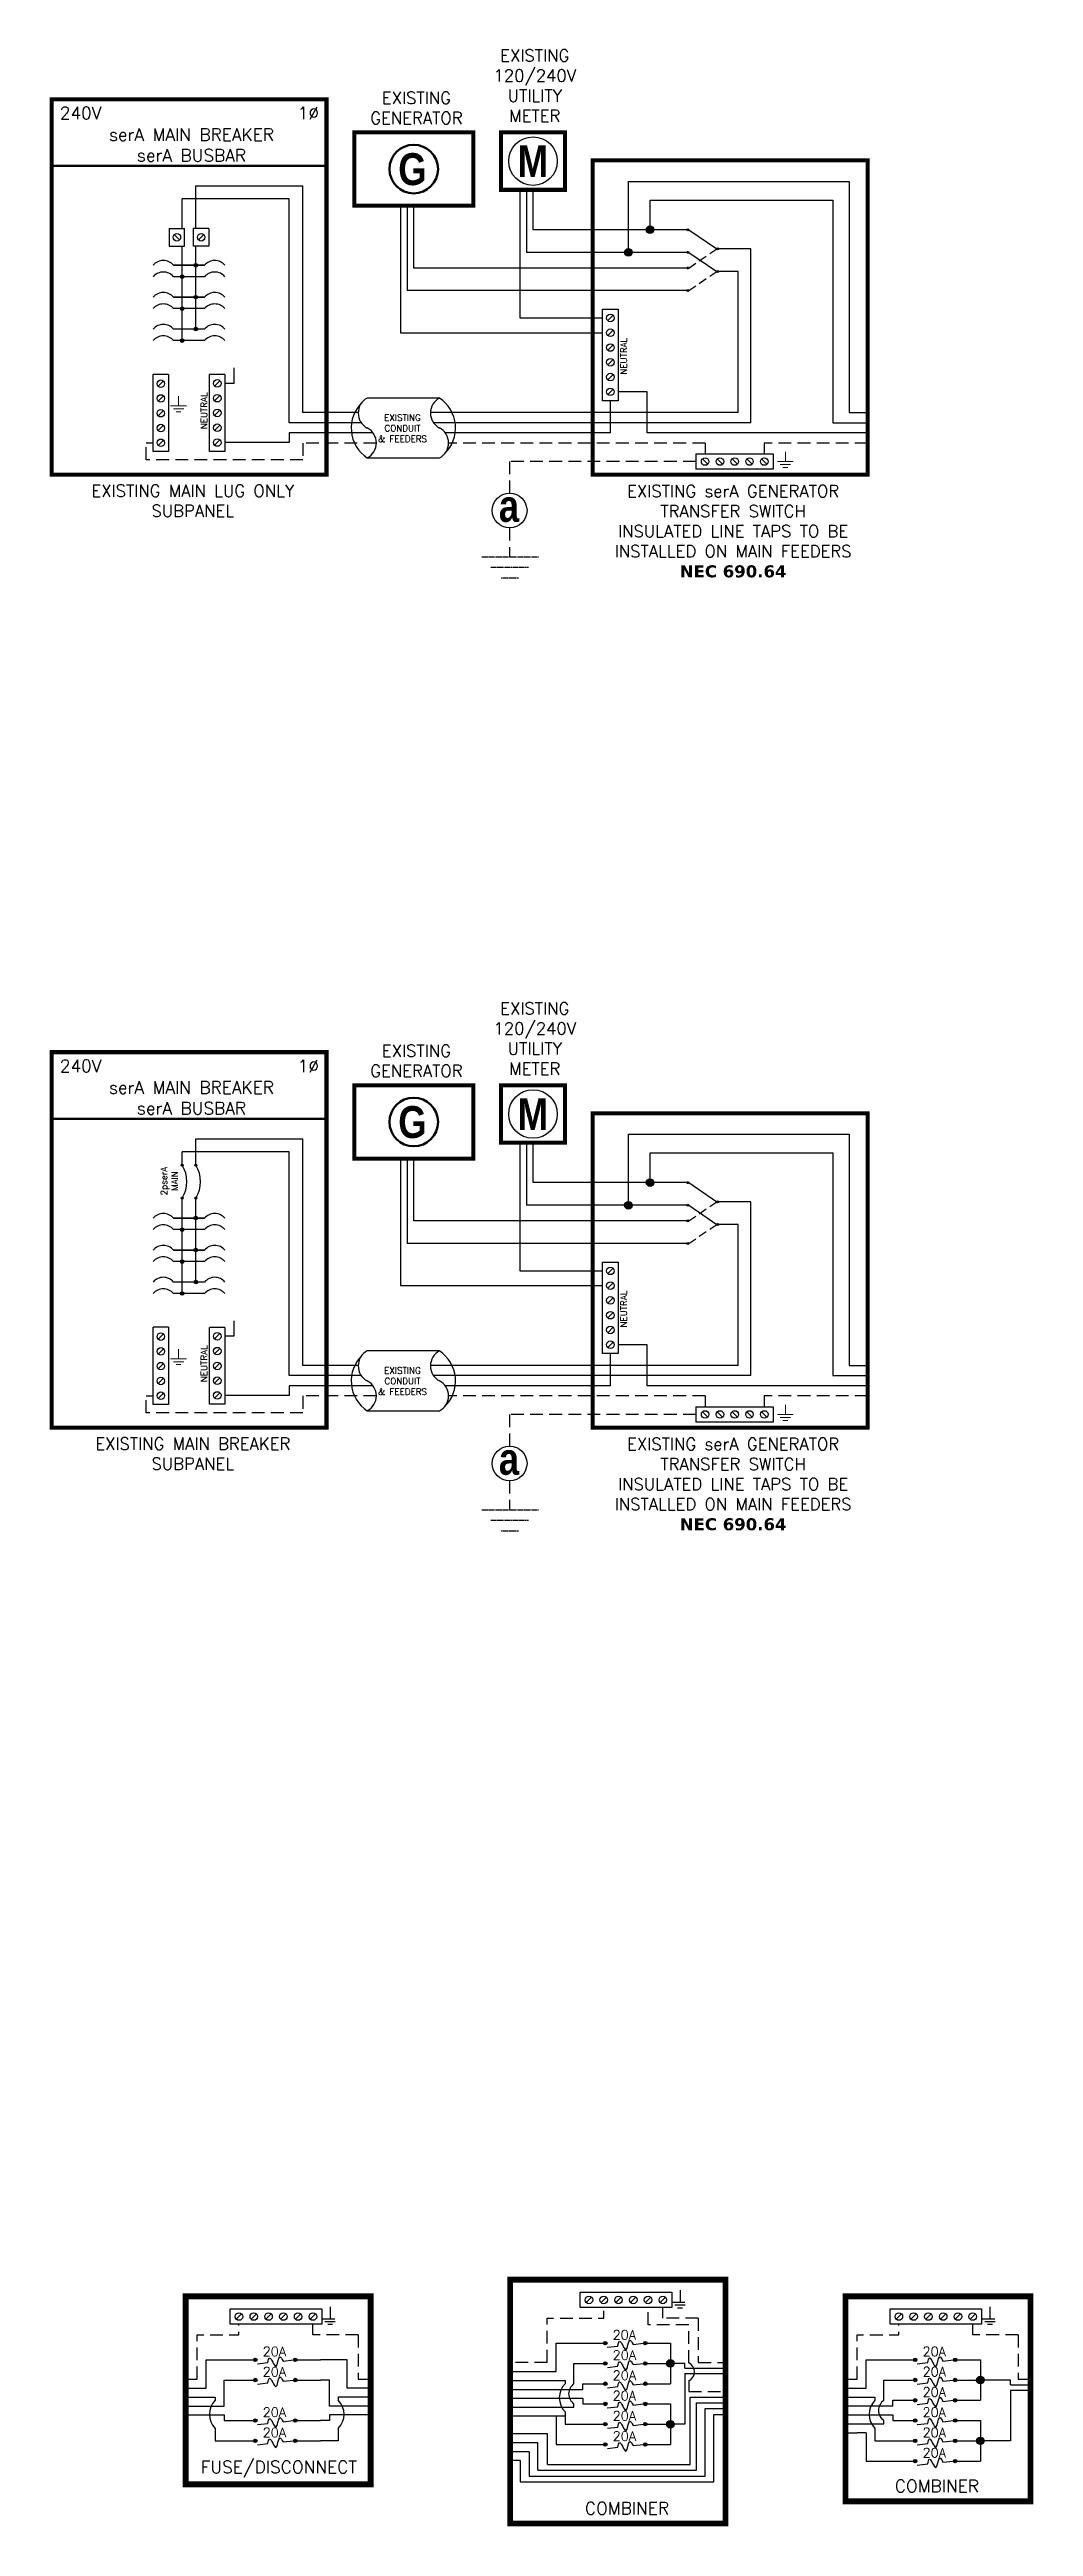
# Model space of a CAD drawing. Header units: feet. Extents: x -10709 to -6641, y 20772 to 21592.
# Drawn here: x -8677 to -8388, y 20863 to 21592 of the extents above; entities that cross this region are included whole.
import ezdxf

# ---------------------------------------------------------------- set-up
doc = ezdxf.new("R2010")
doc.units = ezdxf.units.FT
doc.header["$MEASUREMENT"] = 0
doc.linetypes.add('HIDDEN', pattern=[0.375, 0.25, -0.125])
for name, color, linetype in [('ONE LINE BLOCKS', 7, 'Continuous'), ('TEXT', 7, 'Continuous'), ('Z - TITLEBLOCK TXT', 7, 'Continuous')]:
    doc.layers.add(name, color=color, linetype=linetype)
doc.styles.add('ONE LINE TXT', font='techb___.ttf')
doc.styles.get("Standard").update_dxf_attribs({"font": 'simplex.shx'})

# ---------------------------------------------------------------- blocks, each defined once
blk = doc.blocks.new('3stringCombiner')
at = {"linetype": 'Continuous'}
h = blk.add_hatch(color=7, dxfattribs=at)
h.dxf.hatch_style = 1
edge = h.paths.add_edge_path()
edge.add_arc((20.51, 41.65), 0.513, 0, 360)
h = blk.add_hatch(color=7, dxfattribs=at)
h.dxf.hatch_style = 1
edge = h.paths.add_edge_path()
edge.add_arc((32.29, 41.65), 0.513, 0, 360)
h = blk.add_hatch(color=254, dxfattribs=at)
h.dxf.hatch_style = 1
edge = h.paths.add_edge_path()
edge.add_arc((39.7, 35.69), 1.11, 0, 360)
h = blk.add_hatch(color=7, dxfattribs=at)
h.dxf.hatch_style = 1
edge = h.paths.add_edge_path()
edge.add_arc((20.51, 35.69), 0.513, 0, 360)
h = blk.add_hatch(color=7, dxfattribs=at)
h.dxf.hatch_style = 1
edge = h.paths.add_edge_path()
edge.add_arc((20.51, 29.73), 0.513, 0, 360)
h = blk.add_hatch(color=7, dxfattribs=at)
h.dxf.hatch_style = 1
edge = h.paths.add_edge_path()
edge.add_arc((32.29, 35.69), 0.513, 0, 360)
h = blk.add_hatch(color=7, dxfattribs=at)
h.dxf.hatch_style = 1
edge = h.paths.add_edge_path()
edge.add_arc((32.29, 29.73), 0.513, 0, 360)
h = blk.add_hatch(color=253, dxfattribs=at)
h.dxf.hatch_style = 1
edge = h.paths.add_edge_path()
edge.add_arc((20.51, 23.77), 0.513, 0, 360)
h = blk.add_hatch(color=253, dxfattribs=at)
h.dxf.hatch_style = 1
edge = h.paths.add_edge_path()
edge.add_arc((32.29, 23.77), 0.513, 0, 360)
h = blk.add_hatch(color=253, dxfattribs=at)
h.dxf.hatch_style = 1
edge = h.paths.add_edge_path()
edge.add_arc((20.51, 17.8), 0.513, 0, 360)
h = blk.add_hatch(color=253, dxfattribs=at)
h.dxf.hatch_style = 1
edge = h.paths.add_edge_path()
edge.add_arc((32.29, 17.8), 0.513, 0, 360)
h = blk.add_hatch(color=254, dxfattribs=at)
h.dxf.hatch_style = 1
edge = h.paths.add_edge_path()
edge.add_arc((39.7, 17.8), 1.11, 0, 360)
h = blk.add_hatch(color=253, dxfattribs=at)
h.dxf.hatch_style = 1
edge = h.paths.add_edge_path()
edge.add_arc((20.51, 11.84), 0.513, 0, 360)
h = blk.add_hatch(color=253, dxfattribs=at)
h.dxf.hatch_style = 1
edge = h.paths.add_edge_path()
edge.add_arc((32.29, 11.84), 0.513, 0, 360)
at = {"color": 1, "linetype": 'Continuous'}
for p, q in [((13.11, 52.12), (13.11, 56.66)), ((13.11, 56.66), (40.06, 56.66)), ((40.06, 52.12), (13.11, 52.12)), ((40.06, 56.66), (40.06, 52.12)), ((21.11, 40.47), (24.21, 40.81)), ((28.68, 41.3), (31.78, 41.65)), ((21.12, 34.51), (24.22, 34.85)), ((28.69, 35.34), (31.79, 35.69)), ((28.69, 29.38), (31.79, 29.73)), ((21.11, 22.58), (24.21, 22.93)), ((21.12, 28.54), (24.22, 28.89)), ((28.68, 23.42), (31.78, 23.77)), ((21.12, 16.62), (24.22, 16.97)), ((28.69, 17.46), (31.79, 17.8)), ((21.12, 10.66), (24.22, 11.01)), ((28.69, 11.5), (31.79, 11.84))]:
    blk.add_line(p, q, dxfattribs=at)
at = {"color": 4, "linetype": 'Continuous'}
for p, q in [((16.49, 55.18), (14.92, 53.6)), ((20.84, 55.18), (19.27, 53.6)), ((25.19, 55.18), (23.62, 53.6)), ((29.54, 55.18), (27.97, 53.6)), ((33.89, 55.18), (32.32, 53.6)), ((38.25, 55.18), (36.67, 53.6))]:
    blk.add_line(p, q, dxfattribs=at)
at = {"color": 92, "linetype": 'HIDDEN', "ltscale": 15}
for p, q in [((37.46, 49.04), (37.46, 52.12)), ((50.81, 49.04), (37.46, 49.04)), ((50.81, 49.04), (50.81, 35.92)), ((0, 35.92), (3.44, 35.92)), ((50.81, 35.92), (54.46, 35.92))]:
    blk.add_line(p, q, dxfattribs=at)
at = {"color": 7, "linetype": 'Continuous'}
for p, q in [((0, 33.3), (3.44, 33.3)), ((48.55, 35.69), (39.7, 35.69)), ((48.55, 34.31), (48.55, 35.69)), ((48.55, 34.31), (54.46, 34.31)), ((0, 28.06), (3.43, 28.06)), ((0, 22.81), (3.44, 22.81))]:
    blk.add_line(p, q, dxfattribs=at)
at = {"color": 253, "linetype": 'Continuous'}
for p, q in [((0, 30.68), (3.44, 30.68)), ((48.55, 32.71), (48.55, 17.8)), ((48.55, 32.71), (54.46, 32.71)), ((0, 25.43), (3.44, 25.43)), ((0, 20.19), (3.44, 20.19)), ((6.06, 20.19), (6.06, 11.84)), ((48.55, 17.8), (39.7, 17.8)), ((6.06, 11.84), (13.92, 11.84))]:
    blk.add_line(p, q, dxfattribs=at)
at = {"lineweight": 50, "const_width": 1.71}
blk.add_lwpolyline([(54.46, 0), (0, 0), (0, 60.34), (54.46, 60.34)], close=True, dxfattribs=at)
blk.add_lwpolyline([(54.46, 0), (0, 0), (0, 60.34), (54.46, 60.34)], close=True, dxfattribs=at)
at = {"color": 92, "linetype": 'HIDDEN', "ltscale": 15, "flags": 128}
for points in [[(3.44, 35.92), (3.44, 49.04), (15.71, 49.04), (15.71, 52.12)], [(40.18, 53.74), (44.87, 53.74)], [(44.05, 52.87), (41, 52.87)], [(43.24, 52.01), (41.81, 52.01)], [(42.53, 57.24), (42.53, 53.74)]]:
    blk.add_lwpolyline(points, dxfattribs=at)
at = {"color": 7, "linetype": 'Continuous', "flags": 128}
for points in [[(3.44, 33.3), (6.06, 33.3), (6.06, 41.65), (13.92, 41.65)], [(13.92, 41.65), (20.51, 41.65)], [(32.29, 41.65), (39.7, 41.65)], [(39.7, 41.65), (39.7, 29.73)], [(3.43, 28.06), (13.92, 28.06), (13.92, 29.73)], [(11.3, 29.73), (11.3, 35.69), (13.92, 35.69)], [(13.92, 35.69), (20.51, 35.69)], [(13.92, 35.69), (20.51, 35.69)], [(13.92, 29.73), (20.51, 29.73)], [(13.92, 29.73), (20.51, 29.73)], [(32.29, 35.69), (39.7, 35.69)], [(32.29, 29.73), (39.7, 29.73)], [(3.44, 22.81), (11.3, 22.81), (11.3, 23.77)]]:
    blk.add_lwpolyline(points, dxfattribs=at)
at = {"color": 253, "linetype": 'Continuous', "flags": 128}
for points in [[(3.44, 30.68), (8.68, 30.68), (8.68, 29.73)], [(3.44, 25.43), (13.92, 25.43), (13.92, 23.77)], [(13.92, 23.77), (20.51, 23.77)], [(13.92, 23.77), (20.51, 23.77)], [(32.29, 23.77), (39.7, 23.77)], [(39.7, 23.77), (39.7, 11.84)], [(6.06, 20.19), (3.44, 20.19)], [(8.68, 21.46), (8.68, 17.8), (13.92, 17.8)], [(13.92, 17.8), (20.51, 17.8)], [(13.92, 17.8), (20.51, 17.8)], [(32.29, 17.8), (39.7, 17.8)], [(13.92, 11.84), (20.51, 11.84)], [(32.29, 11.84), (39.7, 11.84)]]:
    blk.add_lwpolyline(points, dxfattribs=at)
at = {"color": 4, "linetype": 'Continuous'}
for centre in [(15.71, 54.39), (20.06, 54.39), (24.41, 54.39), (28.76, 54.39), (33.11, 54.39), (37.46, 54.39)]:
    blk.add_circle(centre, 1.11, dxfattribs=at)
at = {"color": 7, "linetype": 'Continuous'}
for centre, radius in [((20.51, 41.65), 0.513), ((32.29, 41.65), 0.513), ((39.7, 35.69), 1.11), ((39.7, 35.69), 1.11), ((20.51, 35.69), 0.513), ((20.51, 29.73), 0.513), ((32.29, 35.69), 0.513), ((32.29, 29.73), 0.513), ((39.7, 17.8), 1.11), ((39.7, 17.8), 1.11)]:
    blk.add_circle(centre, radius, dxfattribs=at)
at = {"color": 253, "linetype": 'Continuous'}
for centre in [(20.51, 23.77), (32.29, 23.77), (20.51, 17.8), (32.29, 17.8), (20.51, 11.84), (32.29, 11.84)]:
    blk.add_circle(centre, 0.513, dxfattribs=at)
blk.add_arc((12.9, 25.59), 5.91, 135.60546, 224.39454, dxfattribs=at)
at = {"color": 7, "linetype": 'Continuous'}
blk.add_arc((13.34, 26.75), 3.61, 124.35666, 235.64334, dxfattribs=at)
at = {"color": 1, "linetype": 'Continuous'}
for points in [[(24.21, 40.81), (24.72, 42.21), (26.59, 39.72), (27.74, 42.55), (28.68, 41.3)], [(24.22, 34.85), (24.73, 36.25), (26.6, 33.76), (27.76, 36.59), (28.69, 35.34)], [(24.22, 28.89), (24.73, 30.29), (26.6, 27.8), (27.76, 30.63), (28.69, 29.38)], [(24.21, 22.93), (24.72, 24.33), (26.59, 21.84), (27.74, 24.67), (28.68, 23.42)], [(24.22, 16.97), (24.73, 18.37), (26.6, 15.87), (27.76, 18.71), (28.69, 17.46)], [(24.22, 11.01), (24.73, 12.41), (26.6, 9.91), (27.76, 12.75), (28.69, 11.5)]]:
    blk.add_spline(points, degree=3, dxfattribs=at)
for p in [(22.67, 42.72), (22.68, 36.76), (22.68, 30.8), (22.67, 24.83), (22.68, 18.87), (22.68, 12.91)]:
    blk.add_text('20A', height=2.778, dxfattribs=at).set_placement(p)
at = {"color": 1, "insert": (26.91, 4.5), "char_height": 3.658, "attachment_point": 5}
blk.add_mtext_dynamic_manual_height_columns('COMBINER', width=1.1897, gutter_width=7.17, heights=[0], dxfattribs=at)
blk = doc.blocks.new('transferSwith_mainBreakerSubpanel')
at = {"linetype": 'Continuous'}
h = blk.add_hatch(color=1, dxfattribs=at)
h.dxf.hatch_style = 1
edge = h.paths.add_edge_path()
edge.add_arc((-201.77, 67.91), 0.291, 0, 360)
h = blk.add_hatch(color=1, dxfattribs=at)
h.dxf.hatch_style = 1
edge = h.paths.add_edge_path()
edge.add_arc((-197.74, 67.91), 0.291, 0, 360)
h = blk.add_hatch(color=1, dxfattribs=at)
h.dxf.hatch_style = 1
edge = h.paths.add_edge_path()
edge.add_arc((-201.77, 58.28), 0.291, 0, 360)
h = blk.add_hatch(color=1, dxfattribs=at)
h.dxf.hatch_style = 1
edge = h.paths.add_edge_path()
edge.add_arc((-197.74, 58.28), 0.291, 0, 360)
h = blk.add_hatch(color=254, dxfattribs=at)
h.dxf.hatch_style = 1
edge = h.paths.add_edge_path()
edge.add_arc((-64.07, 62.8), 1.11, 0, 360)
h = blk.add_hatch(color=1, dxfattribs=at)
h.dxf.hatch_style = 1
edge = h.paths.add_edge_path()
edge.add_arc((-52.98, 62.8), 0.291, 0, 360)
h = blk.add_hatch(color=1, dxfattribs=at)
h.dxf.hatch_style = 1
edge = h.paths.add_edge_path()
edge.add_arc((-197.74, 52.36), 0.528, 0, 360)
h = blk.add_hatch(color=254, dxfattribs=at)
h.dxf.hatch_style = 1
edge = h.paths.add_edge_path()
edge.add_arc((-70.44, 56.15), 1.11, 0, 360)
h = blk.add_hatch(color=1, dxfattribs=at)
h.dxf.hatch_style = 1
edge = h.paths.add_edge_path()
edge.add_arc((-52.98, 56.15), 0.291, 0, 360)
h = blk.add_hatch(color=1, dxfattribs=at)
h.dxf.hatch_style = 1
edge = h.paths.add_edge_path()
edge.add_arc((-52.98, 51.54), 0.291, 0, 360)
h = blk.add_hatch(color=1, dxfattribs=at)
h.dxf.hatch_style = 1
edge = h.paths.add_edge_path()
edge.add_arc((-44.17, 57.17), 0.291, 0, 360)
h = blk.add_hatch(color=1, dxfattribs=at)
h.dxf.hatch_style = 1
edge = h.paths.add_edge_path()
edge.add_arc((-201.77, 48.98), 0.528, 0, 360)
h = blk.add_hatch(color=1, dxfattribs=at)
h.dxf.hatch_style = 1
edge = h.paths.add_edge_path()
edge.add_arc((-52.98, 44.89), 0.291, 0, 360)
h = blk.add_hatch(color=1, dxfattribs=at)
h.dxf.hatch_style = 1
edge = h.paths.add_edge_path()
edge.add_arc((-44.17, 50.52), 0.291, 0, 360)
h = blk.add_hatch(color=1, dxfattribs=at)
h.dxf.hatch_style = 1
edge = h.paths.add_edge_path()
edge.add_arc((-201.77, 39.58), 0.528, 0, 360)
h = blk.add_hatch(color=1, dxfattribs=at)
h.dxf.hatch_style = 1
edge = h.paths.add_edge_path()
edge.add_arc((-197.74, 42.95), 0.528, 0, 360)
h = blk.add_hatch(color=1, dxfattribs=at)
h.dxf.hatch_style = 1
edge = h.paths.add_edge_path()
edge.add_arc((-201.77, 30.17), 0.528, 0, 360)
h = blk.add_hatch(color=1, dxfattribs=at)
h.dxf.hatch_style = 1
edge = h.paths.add_edge_path()
edge.add_arc((-197.74, 33.55), 0.528, 0, 360)
at = {"color": 155, "true_color": 0x647190}
blk.add_line((-240.21, 101.21), (-159.3, 101.21), dxfattribs=at)
at = {"lineweight": 50}
blk.add_line((-240.21, 81.57), (-159.3, 81.57), dxfattribs=at)
at = {"color": 7, "linetype": 'Continuous'}
for p, q in [((-197.74, 68.2), (-197.74, 75.74)), ((-166.26, 9), (-166.26, 75.74)), ((-204.33, 52.36), (-195.18, 52.36)), ((-195.18, 52.36), (-204.33, 52.36)), ((-197.74, 33.55), (-197.74, 57.98)), ((-204.33, 42.95), (-195.18, 42.95)), ((-195.18, 42.95), (-204.33, 42.95)), ((-195.18, 33.55), (-204.33, 33.55)), ((-126.05, 13.26), (-147.29, 13.26)), ((-147.29, -4.37), (-126.05, -4.37))]:
    blk.add_line(p, q, dxfattribs=at)
at = {"color": 7}
for p, q in [((-197.74, 75.74), (-166.26, 75.74)), ((-100.44, 74.55), (-100.44, 56.15)), ((-70.44, 57.26), (-70.44, 77.05)), ((-70.44, 77.05), (-5.46, 77.05)), ((-5.46, 77.05), (-5.46, 9)), ((-135.55, 69.88), (-135.55, 44.89)), ((-53.27, 56.15), (-100.44, 56.15)), ((-53.27, 44.89), (-135.55, 44.89)), ((-38.16, 50.52), (-43.63, 50.52)), ((-38.16, 9), (-38.16, 50.52)), ((-149.96, 9), (-166.26, 9)), ((-38.16, 9), (-128.71, 9)), ((-5.46, 9), (0, 9))]:
    blk.add_line(p, q, dxfattribs=at)
at = {"color": 253, "linetype": 'Continuous'}
for p, q in [((-102.36, 74.55), (-102.36, 36.83)), ((-137.47, 69.88), (-137.47, 32.48)), ((-102.36, 36.83), (-78.02, 36.83)), ((-137.47, 32.48), (-78.02, 32.48)), ((-186.54, 22.16), (-186.54, 17.57)), ((-186.54, 17.57), (-189.19, 17.57)), ((-64.91, 15.08), (-73.48, 15.08)), ((-64.91, 3), (-64.91, 15.08)), ((-75.75, 3), (-75.75, 12.48)), ((-170.31, 0.16), (-189.19, 0.16)), ((-145.61, 3), (-170.31, 3)), ((-170.31, 3), (-170.31, 0.16)), ((-75.75, 3), (-124.36, 3)), ((0, 3), (-64.91, 3))]:
    blk.add_line(p, q, dxfattribs=at)
at = {"color": 10, "linetype": 'Continuous'}
for p, q in [((-98.51, 62.8), (-98.51, 74.55)), ((-201.77, 68.2), (-201.77, 71.91)), ((-170.28, 71.91), (-201.77, 71.91)), ((-170.28, 6), (-170.28, 71.91)), ((-133.62, 51.54), (-133.62, 69.88)), ((-64.07, 63.91), (-64.07, 71.54)), ((-64.07, 71.54), (-10.28, 71.54)), ((-10.28, 71.54), (-10.28, 6)), ((-53.27, 62.8), (-98.51, 62.8)), ((-201.77, 30.17), (-201.77, 57.98)), ((-53.27, 51.54), (-133.62, 51.54)), ((-34.38, 57.17), (-43.63, 57.17)), ((-34.38, 6), (-34.38, 57.17)), ((-195.18, 48.98), (-204.33, 48.98)), ((-195.18, 39.58), (-204.33, 39.58)), ((-195.18, 30.17), (-204.33, 30.17)), ((-149.06, 6), (-170.28, 6)), ((-34.38, 6), (-127.82, 6)), ((-10.28, 6), (0, 6))]:
    blk.add_line(p, q, dxfattribs=at)
at = {"color": 1, "linetype": 'Continuous'}
for p, q in [((-52.69, 62.8), (-44.46, 57.17)), ((-52.69, 56.15), (-44.46, 50.52)), ((-78.02, 12.48), (-78.02, 39.43)), ((-78.02, 39.43), (-73.48, 39.43)), ((-73.48, 39.43), (-73.48, 12.48)), ((-210.33, -2.51), (-210.33, 20.23)), ((-205.79, 20.23), (-210.33, 20.23)), ((-205.79, 20.23), (-205.79, -2.51)), ((-193.72, -2.43), (-193.72, 20.16)), ((-189.19, 20.16), (-193.72, 20.16)), ((-189.19, 20.16), (-189.19, -2.43)), ((-73.48, 12.48), (-78.02, 12.48)), ((-205.79, -2.51), (-210.33, -2.51)), ((-189.19, -2.43), (-193.72, -2.43)), ((-50.6, -3.16), (-27.86, -3.16)), ((-50.6, -3.16), (-50.6, -7.7)), ((-27.86, -3.16), (-27.86, -7.7)), ((-27.86, -7.7), (-50.6, -7.7))]:
    blk.add_line(p, q, dxfattribs=at)
at = {"color": 4, "linetype": 'HIDDEN', "ltscale": 10}
for p, q in [((-52.69, 51.54), (-44.46, 57.17)), ((-52.69, 44.89), (-44.46, 50.52))]:
    blk.add_line(p, q, dxfattribs=at)
at = {"color": 4, "linetype": 'Continuous'}
for p, q in [((-74.97, 37.62), (-76.54, 36.05)), ((-74.97, 33.27), (-76.54, 31.7)), ((-74.97, 28.92), (-76.54, 27.35)), ((-74.97, 24.57), (-76.54, 23)), ((-207.27, 18.28), (-208.84, 16.71)), ((-190.67, 18.35), (-192.24, 16.78)), ((-74.97, 20.22), (-76.54, 18.64)), ((-74.97, 15.87), (-76.54, 14.29)), ((-207.27, 13.93), (-208.84, 12.36)), ((-207.27, 9.58), (-208.84, 8.01)), ((-190.67, 14), (-192.24, 12.43)), ((-190.67, 9.65), (-192.24, 8.08)), ((-207.27, 5.23), (-208.84, 3.66)), ((-207.27, 0.88), (-208.84, -0.69)), ((-190.67, 5.3), (-192.24, 3.73)), ((-190.67, 0.95), (-192.24, -0.62)), ((-48.64, -4.65), (-47.07, -6.22)), ((-44.29, -4.65), (-42.72, -6.22)), ((-39.94, -4.65), (-38.37, -6.22)), ((-35.59, -4.65), (-34.02, -6.22)), ((-31.24, -4.65), (-29.67, -6.22))]:
    blk.add_line(p, q, dxfattribs=at)
at = {"color": 92, "linetype": 'HIDDEN', "ltscale": 15}
for p, q in [((-212.34, -4.96), (-212.34, 0.09)), ((-212.34, 0.09), (-210.33, 0.09)), ((-144.63, 0), (-166.26, 0)), ((-166.26, 0), (-166.26, -4.96)), ((-47.86, 0), (-123.38, 0)), ((-47.86, 0), (-47.86, -3.16)), ((0, 0), (-30.45, 0)), ((-30.45, 0), (-30.45, -3.16)), ((-166.26, -4.96), (-212.34, -4.96)), ((-50.6, -5.43), (-105.39, -5.43)), ((-105.39, -5.43), (-105.39, -14.75)), ((-105.39, -24.97), (-105.39, -33.51))]:
    blk.add_line(p, q, dxfattribs=at)
at = {"lineweight": 50, "const_width": 1.19}
for points in [[(-240.21, -9.3), (-240.21, 101.21), (-159.3, 101.21), (-159.3, -9.3)], [(-151.13, 69.88), (-116.11, 69.88), (-116.11, 91.44), (-151.13, 91.44)], [(-107.94, 74.55), (-107.94, 91.44), (-89.08, 91.44), (-89.08, 74.55)], [(-80.92, -9.3), (-80.92, 83.21), (0, 83.21), (0, -9.3)]]:
    blk.add_lwpolyline(points, close=True, dxfattribs=at)
at = {"color": 92, "linetype": 'Continuous', "lineweight": 5, "ltscale": 0.05, "flags": 128}
for points in [[(-205.18, 10.97), (-200.49, 10.97)], [(-201.3, 10.1), (-204.36, 10.1)], [(-202.12, 9.23), (-203.55, 9.23)], [(-202.83, 13.81), (-202.83, 10.97)], [(-26.58, -5.43), (-21.9, -5.43)], [(-22.71, -6.3), (-25.77, -6.3)], [(-23.52, -7.17), (-24.96, -7.17)], [(-24.24, -2.59), (-24.24, -5.43)]]:
    blk.add_lwpolyline(points, dxfattribs=at)
at = {"color": 92, "linetype": 'HIDDEN', "flags": 128}
for points in [[(-113.53, -33.51), (-96.91, -33.51)], [(-99.85, -36.65), (-110.93, -36.65)], [(-102.79, -39.79), (-107.99, -39.79)]]:
    blk.add_lwpolyline(points, dxfattribs=at)
at = {"lineweight": 50}
blk.add_circle((-133.62, 80.66), 7.15, dxfattribs=at)
at = {"linetype": 'Continuous'}
blk.add_circle((-98.51, 83), 7.15, dxfattribs=at)
at = {"color": 1, "linetype": 'Continuous'}
for centre, radius in [((-201.77, 67.91), 0.291), ((-197.74, 67.91), 0.291), ((-201.77, 58.28), 0.291), ((-197.74, 58.28), 0.291), ((-52.98, 62.8), 0.291), ((-197.74, 52.36), 0.528), ((-52.98, 56.15), 0.291), ((-52.98, 51.54), 0.291), ((-44.17, 57.17), 0.291), ((-201.77, 48.98), 0.528), ((-52.98, 44.89), 0.291), ((-44.17, 50.52), 0.291), ((-201.77, 39.58), 0.528), ((-197.74, 42.95), 0.528), ((-201.77, 30.17), 0.528), ((-197.74, 33.55), 0.528)]:
    blk.add_circle(centre, radius, dxfattribs=at)
at = {"color": 7, "linetype": 'Continuous'}
for centre, radius in [((-64.07, 62.8), 1.11), ((-70.44, 56.15), 1.11), ((-105.39, -19.86), 5.11)]:
    blk.add_circle(centre, radius, dxfattribs=at)
at = {"color": 4, "linetype": 'Continuous'}
for centre in [(-75.75, 36.83), (-75.75, 32.48), (-75.75, 28.13), (-75.75, 23.78), (-208.06, 17.49), (-191.45, 17.57), (-75.75, 19.43), (-75.75, 15.08), (-208.06, 13.14), (-208.06, 8.79), (-191.45, 13.21), (-191.45, 8.86), (-208.06, 4.44), (-208.06, 0.09), (-191.45, 4.51), (-191.45, 0.16), (-47.86, -5.43), (-43.51, -5.43), (-39.15, -5.43), (-34.8, -5.43), (-30.45, -5.43)]:
    blk.add_circle(centre, 1.11, dxfattribs=at)
at = {"color": 1, "linetype": 'Continuous'}
for centre, radius, start, end in [((-209.44, 63.09), 9.06, 327.87082, 32.12918), ((-205.41, 63.09), 9.06, 327.87082, 32.12918), ((-207.33, 49.81), 3.93, 40.3392, 139.6608), ((-192.18, 49.81), 3.93, 40.3392, 139.6608), ((-207.33, 46.43), 3.93, 40.3392, 139.6608), ((-207.33, 40.41), 3.93, 40.3392, 139.6608), ((-192.18, 46.43), 3.93, 40.3392, 139.6608), ((-192.18, 40.41), 3.93, 40.3392, 139.6608), ((-207.33, 37.03), 3.93, 40.3392, 139.6608), ((-192.18, 37.03), 3.93, 40.3392, 139.6608), ((-207.33, 31.01), 3.93, 40.3392, 139.6608), ((-207.33, 27.63), 3.93, 40.3392, 139.6608), ((-192.18, 31.01), 3.93, 40.3392, 139.6608), ((-192.18, 27.63), 3.93, 40.3392, 139.6608)]:
    blk.add_arc(centre, radius, start, end, dxfattribs=at)
at = {"color": 7, "linetype": 'Continuous'}
for centre, start, end in [((-141.44, 4.44), 133.97324, 236.42648), ((-131.9, 4.44), 313.97324, 56.42648)]:
    blk.add_arc(centre, 10.58, start, end, dxfattribs=at)
at = {"linetype": 'Continuous'}
for centre, start, end in [((-144.98, 8.85), 117.66392, 242.33608), ((-123.74, 8.85), 117.66392, 242.33608), ((-149.6, 0.04), 297.66392, 62.33608), ((-128.36, 0.04), 297.66392, 62.33608)]:
    blk.add_arc(centre, 4.98, start, end, dxfattribs=at)
at = {"color": 253, "linetype": 'Continuous', "style": 'ONE LINE TXT'}
for s, p in [('M', (-103.07, 78.28)), ('G', (-138.18, 75.95))]:
    blk.add_text(s, height=9.38, dxfattribs=at).set_placement(p)
at = {"color": 4, "linetype": 'Continuous'}
for p in [(-70.87, 20.15), (-194.38, 4.08)]:
    blk.add_text('NEUTRAL', height=1.874, rotation=90, dxfattribs=at).set_placement(p)
at = {"color": 1, "attachment_point": 5}
for s, width, gutter_width, heights, insert, char_height in [('EXISTING\\P120/240V UTILITY METER', 0.0523, 7.17, [0], (-98, 105.22), 3.5433), ('EXISTING\\PGENERATOR', 0.8484, 7.17, [0], (-132.83, 98.65), 3.543), ('240V', 0.1481, 0.75, [0], (-231.68, 97.16), 3.658), ('1∅', 0.1481, 0.75, [0], (-164.61, 97.16), 3.658), ('serA MAIN BREAKER\\PserA BUSBAR', 72.4998, 0.75, [0], (-199.05, 87.76), 3.6576), ('EXISTING MAIN BREAKER SUBPANEL', 79.2627, 97.94, [154.49], (-198.65, -16.99), 3.5433), ('\\PEXISTING serA GENERATOR TRANSFER SWITCH\\PINSULATED LINE TAPS TO BE INSTALLED ON MAIN FEEDERS\\P{\\fVerdana|b1|i0|c0|p34;NEC 690.64}', 84.2946, 7.17, [0], (-39.62, -23.02), 3.5433)]:
    blk.add_mtext_dynamic_manual_height_columns(s, width=width, gutter_width=gutter_width, heights=heights, dxfattribs=dict(at, insert=insert, char_height=char_height))
at = {"color": 4, "linetype": 'Continuous', "insert": (-205.55, 63.26), "char_height": 1.874, "attachment_point": 5, "rotation": 90}
blk.add_mtext_dynamic_manual_height_columns('2pserA\\PMAIN', width=0.1481, gutter_width=0.75, heights=[0], dxfattribs=at)
at = {"color": 4, "linetype": 'Continuous', "insert": (-136.92, 4.38), "char_height": 1.8743, "attachment_point": 5}
blk.add_mtext_dynamic_manual_height_columns('EXISTING CONDUIT\\P& FEEDERS', width=13.5689, gutter_width=7.17, heights=[0], dxfattribs=at)
at = {"color": 1, "linetype": 'Continuous', "insert": (-108.58, -13.81), "char_height": 9.3833, "attachment_point": 1, "style": 'ONE LINE TXT'}
blk.add_mtext_dynamic_manual_height_columns('{\\W1;\\C256;a}', width=0.1385, gutter_width=2.13, heights=[0], dxfattribs=at)
blk = doc.blocks.new('transferSwitch_mainLugSubpanel')
at = {"linetype": 'Continuous'}
h = blk.add_hatch(color=254, dxfattribs=at)
h.dxf.hatch_style = 1
edge = h.paths.add_edge_path()
edge.add_arc((-64.07, 62.8), 1.11, 0, 360)
h = blk.add_hatch(color=1, dxfattribs=at)
h.dxf.hatch_style = 1
edge = h.paths.add_edge_path()
edge.add_arc((-52.98, 62.8), 0.291, 0, 360)
h = blk.add_hatch(color=1, dxfattribs=at)
h.dxf.hatch_style = 1
edge = h.paths.add_edge_path()
edge.add_arc((-197.74, 52.36), 0.528, 0, 360)
h = blk.add_hatch(color=254, dxfattribs=at)
h.dxf.hatch_style = 1
edge = h.paths.add_edge_path()
edge.add_arc((-70.44, 56.15), 1.11, 0, 360)
h = blk.add_hatch(color=1, dxfattribs=at)
h.dxf.hatch_style = 1
edge = h.paths.add_edge_path()
edge.add_arc((-52.98, 56.15), 0.291, 0, 360)
h = blk.add_hatch(color=1, dxfattribs=at)
h.dxf.hatch_style = 1
edge = h.paths.add_edge_path()
edge.add_arc((-52.98, 51.54), 0.291, 0, 360)
h = blk.add_hatch(color=1, dxfattribs=at)
h.dxf.hatch_style = 1
edge = h.paths.add_edge_path()
edge.add_arc((-44.17, 57.17), 0.291, 0, 360)
h = blk.add_hatch(color=1, dxfattribs=at)
h.dxf.hatch_style = 1
edge = h.paths.add_edge_path()
edge.add_arc((-201.77, 48.98), 0.528, 0, 360)
h = blk.add_hatch(color=1, dxfattribs=at)
h.dxf.hatch_style = 1
edge = h.paths.add_edge_path()
edge.add_arc((-52.98, 44.89), 0.291, 0, 360)
h = blk.add_hatch(color=1, dxfattribs=at)
h.dxf.hatch_style = 1
edge = h.paths.add_edge_path()
edge.add_arc((-44.17, 50.52), 0.291, 0, 360)
h = blk.add_hatch(color=1, dxfattribs=at)
h.dxf.hatch_style = 1
edge = h.paths.add_edge_path()
edge.add_arc((-201.77, 39.58), 0.528, 0, 360)
h = blk.add_hatch(color=1, dxfattribs=at)
h.dxf.hatch_style = 1
edge = h.paths.add_edge_path()
edge.add_arc((-197.74, 42.95), 0.528, 0, 360)
h = blk.add_hatch(color=1, dxfattribs=at)
h.dxf.hatch_style = 1
edge = h.paths.add_edge_path()
edge.add_arc((-201.77, 30.17), 0.528, 0, 360)
h = blk.add_hatch(color=1, dxfattribs=at)
h.dxf.hatch_style = 1
edge = h.paths.add_edge_path()
edge.add_arc((-197.74, 33.55), 0.528, 0, 360)
at = {"color": 155, "true_color": 0x647190}
blk.add_line((-240.21, 101.21), (-159.3, 101.21), dxfattribs=at)
at = {"lineweight": 50}
blk.add_line((-240.21, 81.57), (-159.3, 81.57), dxfattribs=at)
at = {"color": 7, "linetype": 'Continuous'}
for p, q in [((-197.74, 63.18), (-197.74, 75.74)), ((-166.26, 9), (-166.26, 75.74)), ((-204.33, 52.36), (-195.18, 52.36)), ((-195.18, 52.36), (-204.33, 52.36)), ((-197.74, 33.55), (-197.74, 57.98)), ((-204.33, 42.95), (-195.18, 42.95)), ((-195.18, 42.95), (-204.33, 42.95)), ((-195.18, 33.55), (-204.33, 33.55)), ((-126.05, 13.26), (-147.29, 13.26)), ((-147.29, -4.37), (-126.05, -4.37))]:
    blk.add_line(p, q, dxfattribs=at)
at = {"color": 7}
for p, q in [((-197.74, 75.74), (-166.26, 75.74)), ((-100.44, 74.55), (-100.44, 56.15)), ((-70.44, 57.26), (-70.44, 77.05)), ((-70.44, 77.05), (-5.46, 77.05)), ((-5.46, 77.05), (-5.46, 9)), ((-135.55, 69.88), (-135.55, 44.89)), ((-53.27, 56.15), (-100.44, 56.15)), ((-53.27, 44.89), (-135.55, 44.89)), ((-38.16, 50.52), (-43.63, 50.52)), ((-38.16, 9), (-38.16, 50.52)), ((-149.96, 9), (-166.26, 9)), ((-38.16, 9), (-128.71, 9)), ((-5.46, 9), (0, 9))]:
    blk.add_line(p, q, dxfattribs=at)
at = {"color": 253, "linetype": 'Continuous'}
for p, q in [((-102.36, 74.55), (-102.36, 36.83)), ((-137.47, 69.88), (-137.47, 32.48)), ((-102.36, 36.83), (-78.02, 36.83)), ((-137.47, 32.48), (-78.02, 32.48)), ((-186.54, 22.16), (-186.54, 17.57)), ((-186.54, 17.57), (-189.19, 17.57)), ((-64.91, 15.08), (-73.48, 15.08)), ((-64.91, 3), (-64.91, 15.08)), ((-75.75, 3), (-75.75, 12.48)), ((-170.31, 0.16), (-189.19, 0.16)), ((-145.61, 3), (-170.31, 3)), ((-170.31, 3), (-170.31, 0.16)), ((-75.75, 3), (-124.36, 3)), ((0, 3), (-64.91, 3))]:
    blk.add_line(p, q, dxfattribs=at)
at = {"color": 10, "linetype": 'Continuous'}
for p, q in [((-98.51, 62.8), (-98.51, 74.55)), ((-201.77, 63.18), (-201.77, 71.91)), ((-170.28, 71.91), (-201.77, 71.91)), ((-170.28, 6), (-170.28, 71.91)), ((-133.62, 51.54), (-133.62, 69.88)), ((-64.07, 63.91), (-64.07, 71.54)), ((-64.07, 71.54), (-10.28, 71.54)), ((-10.28, 71.54), (-10.28, 6)), ((-53.27, 62.8), (-98.51, 62.8)), ((-201.77, 30.17), (-201.77, 57.98)), ((-53.27, 51.54), (-133.62, 51.54)), ((-34.38, 57.17), (-43.63, 57.17)), ((-34.38, 6), (-34.38, 57.17)), ((-195.18, 48.98), (-204.33, 48.98)), ((-195.18, 39.58), (-204.33, 39.58)), ((-195.18, 30.17), (-204.33, 30.17)), ((-149.06, 6), (-170.28, 6)), ((-34.38, 6), (-127.82, 6)), ((-10.28, 6), (0, 6))]:
    blk.add_line(p, q, dxfattribs=at)
at = {"color": 1, "linetype": 'Continuous'}
for p, q in [((-205.6, 63.18), (-205.6, 57.98)), ((-205.6, 63.18), (-201.06, 63.18)), ((-201.06, 57.98), (-201.06, 63.18)), ((-198.45, 57.98), (-198.45, 63.18)), ((-193.91, 63.18), (-198.45, 63.18)), ((-193.91, 63.18), (-193.91, 57.98)), ((-52.69, 62.8), (-44.46, 57.17)), ((-205.6, 57.98), (-201.06, 57.98)), ((-193.91, 57.98), (-198.45, 57.98)), ((-52.69, 56.15), (-44.46, 50.52)), ((-78.02, 12.48), (-78.02, 39.43)), ((-78.02, 39.43), (-73.48, 39.43)), ((-73.48, 39.43), (-73.48, 12.48)), ((-210.33, -2.51), (-210.33, 20.23)), ((-205.79, 20.23), (-210.33, 20.23)), ((-205.79, 20.23), (-205.79, -2.51)), ((-193.72, -2.43), (-193.72, 20.16)), ((-189.19, 20.16), (-193.72, 20.16)), ((-189.19, 20.16), (-189.19, -2.43)), ((-73.48, 12.48), (-78.02, 12.48)), ((-205.79, -2.51), (-210.33, -2.51)), ((-189.19, -2.43), (-193.72, -2.43)), ((-50.6, -3.16), (-27.86, -3.16)), ((-50.6, -3.16), (-50.6, -7.7)), ((-27.86, -3.16), (-27.86, -7.7)), ((-27.86, -7.7), (-50.6, -7.7))]:
    blk.add_line(p, q, dxfattribs=at)
at = {"color": 4, "linetype": 'Continuous'}
for p, q in [((-204.12, 61.37), (-202.54, 59.79)), ((-195.4, 61.37), (-196.97, 59.79)), ((-74.97, 37.62), (-76.54, 36.05)), ((-74.97, 33.27), (-76.54, 31.7)), ((-74.97, 28.92), (-76.54, 27.35)), ((-74.97, 24.57), (-76.54, 23)), ((-207.27, 18.28), (-208.84, 16.71)), ((-190.67, 18.35), (-192.24, 16.78)), ((-74.97, 20.22), (-76.54, 18.64)), ((-74.97, 15.87), (-76.54, 14.29)), ((-207.27, 13.93), (-208.84, 12.36)), ((-207.27, 9.58), (-208.84, 8.01)), ((-190.67, 14), (-192.24, 12.43)), ((-190.67, 9.65), (-192.24, 8.08)), ((-207.27, 5.23), (-208.84, 3.66)), ((-207.27, 0.88), (-208.84, -0.69)), ((-190.67, 5.3), (-192.24, 3.73)), ((-190.67, 0.95), (-192.24, -0.62)), ((-48.64, -4.65), (-47.07, -6.22)), ((-44.29, -4.65), (-42.72, -6.22)), ((-39.94, -4.65), (-38.37, -6.22)), ((-35.59, -4.65), (-34.02, -6.22)), ((-31.24, -4.65), (-29.67, -6.22))]:
    blk.add_line(p, q, dxfattribs=at)
at = {"color": 4, "linetype": 'HIDDEN', "ltscale": 10}
for p, q in [((-52.69, 51.54), (-44.46, 57.17)), ((-52.69, 44.89), (-44.46, 50.52))]:
    blk.add_line(p, q, dxfattribs=at)
at = {"color": 92, "linetype": 'HIDDEN', "ltscale": 15}
for p, q in [((-212.34, -4.96), (-212.34, 0.09)), ((-212.34, 0.09), (-210.33, 0.09)), ((-144.63, 0), (-166.26, 0)), ((-166.26, 0), (-166.26, -4.96)), ((-47.86, 0), (-123.38, 0)), ((-47.86, 0), (-47.86, -3.16)), ((0, 0), (-30.45, 0)), ((-30.45, 0), (-30.45, -3.16)), ((-166.26, -4.96), (-212.34, -4.96)), ((-50.6, -5.43), (-105.39, -5.43)), ((-105.39, -5.43), (-105.39, -14.75)), ((-105.39, -24.97), (-105.39, -33.51))]:
    blk.add_line(p, q, dxfattribs=at)
at = {"lineweight": 50, "const_width": 1.19}
for points in [[(-240.21, -9.3), (-240.21, 101.21), (-159.3, 101.21), (-159.3, -9.3)], [(-151.13, 69.88), (-116.11, 69.88), (-116.11, 91.44), (-151.13, 91.44)], [(-107.94, 74.55), (-107.94, 91.44), (-89.08, 91.44), (-89.08, 74.55)], [(-80.92, -9.3), (-80.92, 83.21), (0, 83.21), (0, -9.3)]]:
    blk.add_lwpolyline(points, close=True, dxfattribs=at)
at = {"color": 92, "linetype": 'Continuous', "lineweight": 5, "ltscale": 0.05, "flags": 128}
for points in [[(-205.18, 10.97), (-200.49, 10.97)], [(-201.3, 10.1), (-204.36, 10.1)], [(-202.12, 9.23), (-203.55, 9.23)], [(-202.83, 13.81), (-202.83, 10.97)], [(-26.58, -5.43), (-21.9, -5.43)], [(-22.71, -6.3), (-25.77, -6.3)], [(-23.52, -7.17), (-24.96, -7.17)], [(-24.24, -2.59), (-24.24, -5.43)]]:
    blk.add_lwpolyline(points, dxfattribs=at)
at = {"color": 92, "linetype": 'HIDDEN', "flags": 128}
for points in [[(-113.53, -33.51), (-96.91, -33.51)], [(-99.85, -36.65), (-110.93, -36.65)], [(-102.79, -39.79), (-107.99, -39.79)]]:
    blk.add_lwpolyline(points, dxfattribs=at)
at = {"lineweight": 50}
blk.add_circle((-133.62, 80.66), 7.15, dxfattribs=at)
at = {"linetype": 'Continuous'}
blk.add_circle((-98.51, 83), 7.15, dxfattribs=at)
at = {"color": 4, "linetype": 'Continuous'}
for centre in [(-203.33, 60.58), (-196.18, 60.58), (-75.75, 36.83), (-75.75, 32.48), (-75.75, 28.13), (-75.75, 23.78), (-208.06, 17.49), (-191.45, 17.57), (-75.75, 19.43), (-75.75, 15.08), (-208.06, 13.14), (-208.06, 8.79), (-191.45, 13.21), (-191.45, 8.86), (-208.06, 4.44), (-208.06, 0.09), (-191.45, 4.51), (-191.45, 0.16), (-47.86, -5.43), (-43.51, -5.43), (-39.15, -5.43), (-34.8, -5.43), (-30.45, -5.43)]:
    blk.add_circle(centre, 1.11, dxfattribs=at)
at = {"color": 7, "linetype": 'Continuous'}
for centre, radius in [((-64.07, 62.8), 1.11), ((-70.44, 56.15), 1.11), ((-105.39, -19.86), 5.11)]:
    blk.add_circle(centre, radius, dxfattribs=at)
at = {"color": 1, "linetype": 'Continuous'}
for centre, radius in [((-52.98, 62.8), 0.291), ((-197.74, 52.36), 0.528), ((-52.98, 56.15), 0.291), ((-52.98, 51.54), 0.291), ((-44.17, 57.17), 0.291), ((-201.77, 48.98), 0.528), ((-52.98, 44.89), 0.291), ((-44.17, 50.52), 0.291), ((-201.77, 39.58), 0.528), ((-197.74, 42.95), 0.528), ((-201.77, 30.17), 0.528), ((-197.74, 33.55), 0.528)]:
    blk.add_circle(centre, radius, dxfattribs=at)
for centre in [(-207.33, 49.81), (-192.18, 49.81), (-207.33, 46.43), (-207.33, 40.41), (-192.18, 46.43), (-192.18, 40.41), (-207.33, 37.03), (-192.18, 37.03), (-207.33, 31.01), (-207.33, 27.63), (-192.18, 31.01), (-192.18, 27.63)]:
    blk.add_arc(centre, 3.93, 40.3392, 139.6608, dxfattribs=at)
at = {"color": 7, "linetype": 'Continuous'}
for centre, start, end in [((-141.44, 4.44), 133.97324, 236.42648), ((-131.9, 4.44), 313.97324, 56.42648)]:
    blk.add_arc(centre, 10.58, start, end, dxfattribs=at)
at = {"linetype": 'Continuous'}
for centre, start, end in [((-144.98, 8.85), 117.66392, 242.33608), ((-123.74, 8.85), 117.66392, 242.33608), ((-149.6, 0.04), 297.66392, 62.33608), ((-128.36, 0.04), 297.66392, 62.33608)]:
    blk.add_arc(centre, 4.98, start, end, dxfattribs=at)
at = {"color": 253, "linetype": 'Continuous', "style": 'ONE LINE TXT'}
for s, p in [('M', (-103.07, 78.28)), ('G', (-138.18, 75.95))]:
    blk.add_text(s, height=9.38, dxfattribs=at).set_placement(p)
at = {"color": 4, "linetype": 'Continuous'}
for p in [(-70.87, 20.15), (-194.38, 4.08)]:
    blk.add_text('NEUTRAL', height=1.874, rotation=90, dxfattribs=at).set_placement(p)
at = {"color": 1, "attachment_point": 5}
for s, width, gutter_width, heights, insert, char_height in [('EXISTING\\P120/240V UTILITY METER', 0.0523, 7.17, [0], (-98, 105.22), 3.5433), ('EXISTING\\PGENERATOR', 0.8484, 7.17, [0], (-132.83, 98.65), 3.543), ('240V', 0.1481, 0.75, [0], (-231.68, 97.16), 3.658), ('1∅', 0.1481, 0.75, [0], (-164.61, 97.16), 3.658), ('serA MAIN BREAKER\\PserA BUSBAR', 72.4998, 0.75, [0], (-199.05, 87.76), 3.6576), ('EXISTING MAIN LUG ONLY SUBPANEL', 79.2627, 97.94, [154.49], (-198.65, -16.99), 3.5433), ('\\PEXISTING serA GENERATOR TRANSFER SWITCH\\PINSULATED LINE TAPS TO BE INSTALLED ON MAIN FEEDERS\\P{\\fVerdana|b1|i0|c0|p34;NEC 690.64}', 84.2946, 7.17, [0], (-39.62, -23.02), 3.5433)]:
    blk.add_mtext_dynamic_manual_height_columns(s, width=width, gutter_width=gutter_width, heights=heights, dxfattribs=dict(at, insert=insert, char_height=char_height))
at = {"color": 4, "linetype": 'Continuous', "insert": (-136.92, 4.38), "char_height": 1.8743, "attachment_point": 5}
blk.add_mtext_dynamic_manual_height_columns('EXISTING CONDUIT\\P& FEEDERS', width=13.5689, gutter_width=7.17, heights=[0], dxfattribs=at)
at = {"color": 1, "linetype": 'Continuous', "insert": (-108.58, -13.81), "char_height": 9.3833, "attachment_point": 1, "style": 'ONE LINE TXT'}
blk.add_mtext_dynamic_manual_height_columns('{\\W1;\\C256;a}', width=0.1385, gutter_width=2.13, heights=[0], dxfattribs=at)
blk = doc.blocks.new('fuseBox')
at = {"linetype": 'Continuous'}
h = blk.add_hatch(color=7, dxfattribs=at)
h.dxf.hatch_style = 1
edge = h.paths.add_edge_path()
edge.add_arc((20.51, 36.67), 0.513, 0, 360)
h = blk.add_hatch(color=7, dxfattribs=at)
h.dxf.hatch_style = 1
edge = h.paths.add_edge_path()
edge.add_arc((32.29, 36.67), 0.513, 0, 360)
h = blk.add_hatch(color=7, dxfattribs=at)
h.dxf.hatch_style = 1
edge = h.paths.add_edge_path()
edge.add_arc((20.51, 30.71), 0.513, 0, 360)
h = blk.add_hatch(color=7, dxfattribs=at)
h.dxf.hatch_style = 1
edge = h.paths.add_edge_path()
edge.add_arc((32.29, 30.71), 0.513, 0, 360)
h = blk.add_hatch(color=253, dxfattribs=at)
h.dxf.hatch_style = 1
edge = h.paths.add_edge_path()
edge.add_arc((20.51, 18.78), 0.513, 0, 360)
h = blk.add_hatch(color=253, dxfattribs=at)
h.dxf.hatch_style = 1
edge = h.paths.add_edge_path()
edge.add_arc((32.29, 18.78), 0.513, 0, 360)
h = blk.add_hatch(color=253, dxfattribs=at)
h.dxf.hatch_style = 1
edge = h.paths.add_edge_path()
edge.add_arc((20.51, 12.82), 0.513, 0, 360)
h = blk.add_hatch(color=253, dxfattribs=at)
h.dxf.hatch_style = 1
edge = h.paths.add_edge_path()
edge.add_arc((32.29, 12.82), 0.513, 0, 360)
at = {"color": 1, "linetype": 'Continuous'}
for p, q in [((13.11, 47.14), (13.11, 51.68)), ((13.11, 51.68), (40.06, 51.68)), ((40.06, 51.68), (40.06, 47.14)), ((40.06, 47.14), (13.11, 47.14)), ((28.69, 36.32), (31.79, 36.67)), ((21.13, 35.49), (24.23, 35.83)), ((21.13, 29.52), (24.23, 29.87)), ((28.69, 30.36), (31.79, 30.71)), ((21.13, 17.59), (24.23, 17.93)), ((28.69, 18.42), (31.79, 18.77)), ((21.13, 11.64), (24.23, 11.99)), ((28.69, 12.48), (31.79, 12.82))]:
    blk.add_line(p, q, dxfattribs=at)
at = {"color": 4, "linetype": 'Continuous'}
for p, q in [((16.49, 50.19), (14.92, 48.62)), ((20.84, 50.19), (19.27, 48.62)), ((25.19, 50.19), (23.62, 48.62)), ((29.54, 50.19), (27.97, 48.62)), ((33.89, 50.19), (32.32, 48.62)), ((38.25, 50.19), (36.67, 48.62))]:
    blk.add_line(p, q, dxfattribs=at)
at = {"color": 92, "linetype": 'HIDDEN', "ltscale": 15}
for p, q in [((37.46, 44.06), (37.46, 47.14)), ((50.81, 44.06), (37.46, 44.06)), ((50.81, 44.06), (50.81, 30.94)), ((0, 30.94), (3.44, 30.94)), ((50.81, 30.94), (54.46, 30.94))]:
    blk.add_line(p, q, dxfattribs=at)
at = {"color": 7, "linetype": 'Continuous'}
for p, q in [((0, 28.32), (3.44, 28.32)), ((0, 23.07), (3.43, 23.07)), ((3.43, 23.07), (11.3, 23.07)), ((54.35, 23.07), (42.32, 23.07))]:
    blk.add_line(p, q, dxfattribs=at)
at = {"color": 253, "linetype": 'Continuous'}
for p, q in [((0, 25.7), (3.44, 25.7)), ((0, 20.45), (3.43, 20.45)), ((42.32, 18.78), (39.7, 18.78))]:
    blk.add_line(p, q, dxfattribs=at)
at = {"lineweight": 50, "const_width": 1.71}
blk.add_lwpolyline([(54.46, 0), (0, 0), (0, 55.36), (54.46, 55.36)], close=True, dxfattribs=at)
blk.add_lwpolyline([(54.46, 0), (0, 0), (0, 55.36), (54.46, 55.36)], close=True, dxfattribs=at)
at = {"color": 92, "linetype": 'HIDDEN', "ltscale": 15, "flags": 128}
for points in [[(42.53, 52.26), (42.53, 48.76)], [(3.44, 30.94), (3.44, 44.06), (15.71, 44.06), (15.71, 47.14)], [(40.18, 48.76), (44.87, 48.76)], [(44.05, 47.89), (41, 47.89)], [(43.24, 47.02), (41.81, 47.02)]]:
    blk.add_lwpolyline(points, dxfattribs=at)
at = {"color": 7, "linetype": 'Continuous', "flags": 128}
for points in [[(3.44, 28.32), (6.06, 28.32), (6.06, 36.67), (13.92, 36.67)], [(13.92, 36.67), (20.51, 36.67)], [(32.29, 36.67), (39.7, 36.67)], [(54.34, 28.32), (47.56, 28.32), (47.56, 36.67), (39.7, 36.67)], [(11.3, 23.07), (11.3, 30.71), (13.92, 30.71)], [(13.92, 30.71), (20.51, 30.71)], [(13.92, 30.71), (20.51, 30.71)], [(32.29, 30.71), (39.7, 30.71)], [(42.32, 23.07), (42.32, 30.71), (39.7, 30.71)]]:
    blk.add_lwpolyline(points, dxfattribs=at)
at = {"color": 253, "linetype": 'Continuous', "flags": 128}
for points in [[(3.44, 25.7), (8.68, 25.7), (8.68, 24.74)], [(54.34, 25.7), (44.94, 25.7), (44.94, 24.74)], [(3.43, 20.45), (11.3, 20.45), (11.3, 18.78)], [(8.68, 16.48), (8.68, 12.82), (13.92, 12.82)], [(11.3, 18.78), (20.51, 18.78)], [(13.92, 18.78), (20.51, 18.78)], [(32.29, 18.78), (39.7, 18.78)], [(44.94, 16.48), (44.94, 12.82), (39.7, 12.82)], [(54.35, 20.45), (42.32, 20.45), (42.32, 18.78)], [(13.92, 12.82), (20.51, 12.82)], [(13.92, 12.82), (20.51, 12.82)], [(32.29, 12.82), (39.7, 12.82)]]:
    blk.add_lwpolyline(points, dxfattribs=at)
at = {"color": 4, "linetype": 'Continuous'}
for centre in [(15.71, 49.41), (20.06, 49.41), (24.41, 49.41), (28.76, 49.41), (33.11, 49.41), (37.46, 49.41)]:
    blk.add_circle(centre, 1.11, dxfattribs=at)
at = {"color": 7, "linetype": 'Continuous'}
for centre in [(20.51, 36.67), (32.29, 36.67), (20.51, 30.71), (32.29, 30.71)]:
    blk.add_circle(centre, 0.513, dxfattribs=at)
at = {"color": 253, "linetype": 'Continuous'}
for centre in [(20.51, 18.78), (32.29, 18.78), (20.51, 12.82), (32.29, 12.82)]:
    blk.add_circle(centre, 0.513, dxfattribs=at)
for centre, start, end in [((12.9, 20.61), 135.60546, 224.39454), ((40.72, 20.61), 315.60546, 44.39454)]:
    blk.add_arc(centre, 5.91, start, end, dxfattribs=at)
at = {"color": 1, "linetype": 'Continuous'}
for points in [[(24.22, 35.83), (24.73, 37.23), (26.6, 34.74), (27.76, 37.57), (28.69, 36.32)], [(24.22, 29.87), (24.73, 31.27), (26.6, 28.78), (27.76, 31.61), (28.69, 30.36)], [(24.22, 17.93), (24.73, 19.33), (26.6, 16.84), (27.76, 19.67), (28.69, 18.42)], [(24.22, 11.99), (24.73, 13.39), (26.6, 10.89), (27.76, 13.72), (28.69, 12.48)]]:
    blk.add_spline(points, degree=3, dxfattribs=at)
for p in [(22.68, 37.74), (22.68, 31.77), (22.68, 19.84), (22.68, 13.89)]:
    blk.add_text('20A', height=2.778, dxfattribs=at).set_placement(p)
at = {"color": 1, "insert": (27.44, 4.5), "char_height": 3.6576, "attachment_point": 5}
blk.add_mtext_dynamic_manual_height_columns('FUSE/DISCONNECT', width=59.2773, gutter_width=7.17, heights=[0], dxfattribs=at)
blk = doc.blocks.new('combiner_1combined_1passing')
at = {"linetype": 'Continuous'}
h = blk.add_hatch(color=7, dxfattribs=at)
h.dxf.hatch_style = 1
edge = h.paths.add_edge_path()
edge.add_arc((28.02, 53.09), 0.513, 0, 360)
h = blk.add_hatch(color=7, dxfattribs=at)
h.dxf.hatch_style = 1
edge = h.paths.add_edge_path()
edge.add_arc((39.79, 53.09), 0.513, 0, 360)
h = blk.add_hatch(color=7, dxfattribs=at)
h.dxf.hatch_style = 1
edge = h.paths.add_edge_path()
edge.add_arc((28.02, 47.13), 0.513, 0, 360)
h = blk.add_hatch(color=7, dxfattribs=at)
h.dxf.hatch_style = 1
edge = h.paths.add_edge_path()
edge.add_arc((39.79, 47.13), 0.513, 0, 360)
h = blk.add_hatch(color=7, dxfattribs=at)
h.dxf.hatch_style = 1
edge = h.paths.add_edge_path()
edge.add_arc((28.02, 41.17), 0.513, 0, 360)
h = blk.add_hatch(color=7, dxfattribs=at)
h.dxf.hatch_style = 1
edge = h.paths.add_edge_path()
edge.add_arc((39.79, 41.17), 0.513, 0, 360)
h = blk.add_hatch(color=253, dxfattribs=at)
h.dxf.hatch_style = 1
edge = h.paths.add_edge_path()
edge.add_arc((28.02, 35.2), 0.513, 0, 360)
h = blk.add_hatch(color=253, dxfattribs=at)
h.dxf.hatch_style = 1
edge = h.paths.add_edge_path()
edge.add_arc((28.02, 29.24), 0.513, 0, 360)
h = blk.add_hatch(color=253, dxfattribs=at)
h.dxf.hatch_style = 1
edge = h.paths.add_edge_path()
edge.add_arc((39.79, 35.2), 0.513, 0, 360)
h = blk.add_hatch(color=253, dxfattribs=at)
h.dxf.hatch_style = 1
edge = h.paths.add_edge_path()
edge.add_arc((39.79, 29.24), 0.513, 0, 360)
h = blk.add_hatch(color=253, dxfattribs=at)
h.dxf.hatch_style = 1
edge = h.paths.add_edge_path()
edge.add_arc((28.02, 23.28), 0.513, 0, 360)
h = blk.add_hatch(color=253, dxfattribs=at)
h.dxf.hatch_style = 1
edge = h.paths.add_edge_path()
edge.add_arc((39.79, 23.28), 0.513, 0, 360)
at = {"layer": 'ONE LINE BLOCKS', "linetype": 'Continuous'}
h = blk.add_hatch(color=254, dxfattribs=at)
h.dxf.hatch_style = 1
edge = h.paths.add_edge_path()
edge.add_arc((47.2, 47.13), 1.11, 0, 360)
h = blk.add_hatch(color=254, dxfattribs=at)
h.dxf.hatch_style = 1
edge = h.paths.add_edge_path()
edge.add_arc((47.2, 29.24), 1.11, 0, 360)
at = {"color": 1, "linetype": 'Continuous'}
for p, q in [((28.61, 51.91), (31.71, 52.25)), ((36.18, 52.74), (39.28, 53.09)), ((28.62, 45.95), (31.72, 46.29)), ((36.19, 46.78), (39.29, 47.13)), ((28.62, 39.98), (31.72, 40.33)), ((36.19, 40.82), (39.29, 41.17)), ((28.61, 34.02), (31.71, 34.37)), ((36.18, 34.86), (39.28, 35.2)), ((36.19, 28.9), (39.29, 29.24)), ((28.62, 28.06), (31.72, 28.41)), ((28.62, 22.1), (31.72, 22.45)), ((36.19, 22.94), (39.29, 23.28))]:
    blk.add_line(p, q, dxfattribs=at)
at = {"color": 7, "linetype": 'Continuous'}
for p, q in [((51.44, 47.13), (47.2, 47.13)), ((51.44, 45.75), (51.44, 47.13)), ((5.57, 21.14), (5.57, 13.98)), ((5.57, 21.14), (5.57, 14.9)), ((5.57, 18.52), (5.57, 18.52)), ((5.57, 15.9), (5.57, 15.9))]:
    blk.add_line(p, q, dxfattribs=at)
for p, q in [((51.44, 45.75), (63.59, 45.75)), ((53.03, 17.38), (53.03, 37.21)), ((53.03, 37.21), (63.38, 37.21)), ((57.4, 13.98), (57.4, 33.83)), ((57.4, 33.83), (63.38, 33.83)), ((11.01, 17.38), (11.01, 26.39)), ((11.01, 17.38), (53.03, 17.38)), ((5.57, 13.98), (57.4, 13.98))]:
    blk.add_line(p, q)
at = {"color": 253, "linetype": 'Continuous'}
for p, q in [((51.44, 44.15), (51.44, 29.24)), ((51.44, 44.15), (63.38, 44.15)), ((13.56, 31.63), (13.56, 23.28)), ((51.44, 29.24), (47.2, 29.24)), ((54.82, 15.68), (54.82, 35.52)), ((54.82, 35.52), (63.38, 35.52)), ((59.98, 12.28), (59.98, 32.13)), ((59.98, 32.13), (63.38, 32.13)), ((8.19, 23.77), (0, 23.77)), ((8.19, 15.68), (8.19, 23.77)), ((8.19, 17.53), (8.19, 23.77)), ((13.56, 23.28), (21.42, 23.28)), ((2.95, 18.52), (0, 18.52)), ((2.95, 18.52), (2.95, 12.28)), ((2.95, 18.52), (2.95, 12.28)), ((5.57, 21.14), (5.57, 21.14)), ((5.57, 18.52), (5.57, 18.52)), ((8.19, 15.68), (54.82, 15.68)), ((2.95, 12.28), (59.98, 12.28))]:
    blk.add_line(p, q, dxfattribs=at)
at = {"color": 7}
for p, q in [((11.01, 26.39), (0, 26.39)), ((5.57, 21.14), (0, 21.14))]:
    blk.add_line(p, q, dxfattribs=at)
at = {"color": 7, "linetype": 'Continuous', "flags": 128}
for points in [[(0, 44.74), (13.56, 44.74), (13.56, 53.09), (21.42, 53.09)], [(21.42, 53.09), (28.02, 53.09)], [(39.79, 53.09), (47.2, 53.09)], [(47.2, 53.09), (47.2, 41.17)], [(18.8, 41.17), (18.8, 47.13), (21.42, 47.13)], [(21.42, 47.13), (28.02, 47.13)], [(21.42, 47.13), (28.02, 47.13)], [(39.79, 47.13), (47.2, 47.13)], [(0, 39.5), (21.42, 39.5), (21.42, 41.17)], [(21.42, 41.17), (28.02, 41.17)], [(21.42, 41.17), (28.02, 41.17)], [(39.79, 41.17), (47.2, 41.17)], [(0, 34.25), (18.8, 34.25), (18.8, 35.2)]]:
    blk.add_lwpolyline(points, dxfattribs=at)
at = {"color": 253, "linetype": 'Continuous', "flags": 128}
for points in [[(0, 42.12), (16.18, 42.12), (16.18, 41.17)], [(0, 36.87), (21.42, 36.87), (21.42, 35.2)], [(16.18, 31.63), (0, 31.63)], [(16.18, 32.9), (16.18, 29.24), (21.42, 29.24)], [(21.42, 35.2), (28.02, 35.2)], [(21.42, 35.2), (28.02, 35.2)], [(21.42, 29.24), (28.02, 29.24)], [(21.42, 29.24), (28.02, 29.24)], [(39.79, 35.2), (47.2, 35.2)], [(39.79, 29.24), (47.2, 29.24)], [(47.2, 35.2), (47.2, 23.28)], [(21.42, 23.28), (28.02, 23.28)], [(39.79, 23.28), (47.2, 23.28)]]:
    blk.add_lwpolyline(points, dxfattribs=at)
at = {"color": 7, "linetype": 'Continuous'}
for centre in [(28.02, 53.09), (39.79, 53.09), (28.02, 47.13), (39.79, 47.13), (28.02, 41.17), (39.79, 41.17)]:
    blk.add_circle(centre, 0.513, dxfattribs=at)
at = {"color": 253, "linetype": 'Continuous'}
for centre in [(28.02, 35.2), (28.02, 29.24), (39.79, 35.2), (39.79, 29.24), (28.02, 23.28), (39.79, 23.28)]:
    blk.add_circle(centre, 0.513, dxfattribs=at)
at = {"color": 92, "linetype": 'Continuous'}
blk.add_arc((51.34, 44.65), 2.92, 294.94916, 65.05084, dxfattribs=at)
at = {"color": 253, "linetype": 'Continuous'}
blk.add_arc((20.4, 37.03), 5.91, 135.60546, 224.39454, dxfattribs=at)
at = {"color": 7, "linetype": 'Continuous'}
blk.add_arc((20.84, 38.19), 3.61, 124.35666, 235.64334, dxfattribs=at)
at = {"color": 1, "linetype": 'Continuous'}
for points in [[(31.71, 52.25), (32.22, 53.65), (34.09, 51.16), (35.25, 53.99), (36.18, 52.74)], [(31.72, 46.29), (32.23, 47.69), (34.11, 45.2), (35.26, 48.03), (36.19, 46.78)], [(31.72, 40.33), (32.23, 41.73), (34.11, 39.24), (35.26, 42.07), (36.19, 40.82)], [(31.71, 34.37), (32.22, 35.77), (34.09, 33.28), (35.25, 36.11), (36.18, 34.86)], [(31.72, 28.41), (32.23, 29.81), (34.11, 27.31), (35.26, 30.15), (36.19, 28.9)], [(31.72, 22.45), (32.23, 23.85), (34.11, 21.35), (35.26, 24.18), (36.19, 22.94)]]:
    blk.add_spline(points, degree=3, dxfattribs=at)
at = {"layer": 'ONE LINE BLOCKS', "lineweight": 50, "const_width": 1.71}
blk.add_lwpolyline([(63.38, 0), (0, 0), (0, 71.78), (63.38, 71.78)], close=True, dxfattribs=at)
at = {"layer": 'TEXT', "color": 92, "linetype": 'HIDDEN', "ltscale": 15}
for p, q in [((40.61, 58.49), (40.61, 63.56)), ((52.57, 58.5), (40.61, 58.49)), ((44.96, 60.48), (44.96, 63.56)), ((55.4, 60.48), (44.96, 60.48)), ((52.57, 47.29), (52.57, 58.5)), ((55.4, 60.48), (55.4, 47.36)), ((10.94, 47.36), (0, 47.36)), ((55.4, 47.36), (63.38, 47.36)), ((52.57, 42), (52.57, 38.9)), ((52.57, 38.9), (63.38, 38.9))]:
    blk.add_line(p, q, dxfattribs=at)
at = {"layer": 'TEXT', "color": 92, "linetype": 'HIDDEN', "ltscale": 15, "flags": 128}
for points in [[(50.03, 68.68), (50.03, 65.18)], [(10.94, 47.36), (10.94, 60.48), (27.56, 60.48), (27.56, 63.56)], [(47.69, 65.18), (52.37, 65.18)], [(51.56, 64.31), (48.5, 64.31)], [(50.74, 63.45), (49.31, 63.45)]]:
    blk.add_lwpolyline(points, dxfattribs=at)
at = {"layer": 'Z - TITLEBLOCK TXT', "color": 1, "linetype": 'Continuous'}
for p, q in [((20.61, 63.56), (20.61, 68.1)), ((20.61, 68.1), (47.56, 68.1)), ((47.56, 68.1), (47.56, 63.56)), ((47.56, 63.56), (20.61, 63.56))]:
    blk.add_line(p, q, dxfattribs=at)
at = {"layer": 'Z - TITLEBLOCK TXT', "color": 4, "linetype": 'Continuous'}
for p, q in [((23.99, 66.62), (22.42, 65.04)), ((28.35, 66.62), (26.77, 65.04)), ((32.7, 66.62), (31.12, 65.04)), ((37.05, 66.62), (35.47, 65.04)), ((41.4, 66.62), (39.82, 65.04)), ((45.75, 66.62), (44.18, 65.04))]:
    blk.add_line(p, q, dxfattribs=at)
for centre in [(23.21, 65.83), (27.56, 65.83), (31.91, 65.83), (36.26, 65.83), (40.61, 65.83), (44.96, 65.83)]:
    blk.add_circle(centre, 1.11, dxfattribs=at)
at = {"layer": 'Z - TITLEBLOCK TXT', "color": 7, "linetype": 'Continuous'}
for centre in [(47.2, 47.13), (47.2, 47.13), (47.2, 29.24), (47.2, 29.24)]:
    blk.add_circle(centre, 1.11, dxfattribs=at)
at = {"color": 1, "linetype": 'Continuous'}
for p in [(30.17, 54.16), (30.18, 48.2), (30.18, 42.24), (30.17, 36.27), (30.18, 30.31), (30.18, 24.35)]:
    blk.add_text('20A', height=2.778, dxfattribs=at).set_placement(p)
at = {"layer": 'TEXT', "color": 1, "insert": (34.41, 4.5), "char_height": 3.658, "attachment_point": 5}
blk.add_mtext_dynamic_manual_height_columns('COMBINER', width=1.1897, gutter_width=7.17, heights=[0], dxfattribs=at)

msp = doc.modelspace()

# ---------------------------------------------------------------- block references
at = {"color": 7}
for name, p in [('transferSwitch_mainLugSubpanel', (-8436.29, 21476.46)), ('transferSwith_mainBreakerSubpanel', (-8436.29, 21195.95)), ('combiner_1combined_1passing', (-8541.55, 20864.03)), ('fuseBox', (-8637.05, 20875.56)), ('3stringCombiner', (-8442.84, 20870.58))]:
    msp.add_blockref(name, p, dxfattribs=at)

doc.saveas('drawing.dxf')
